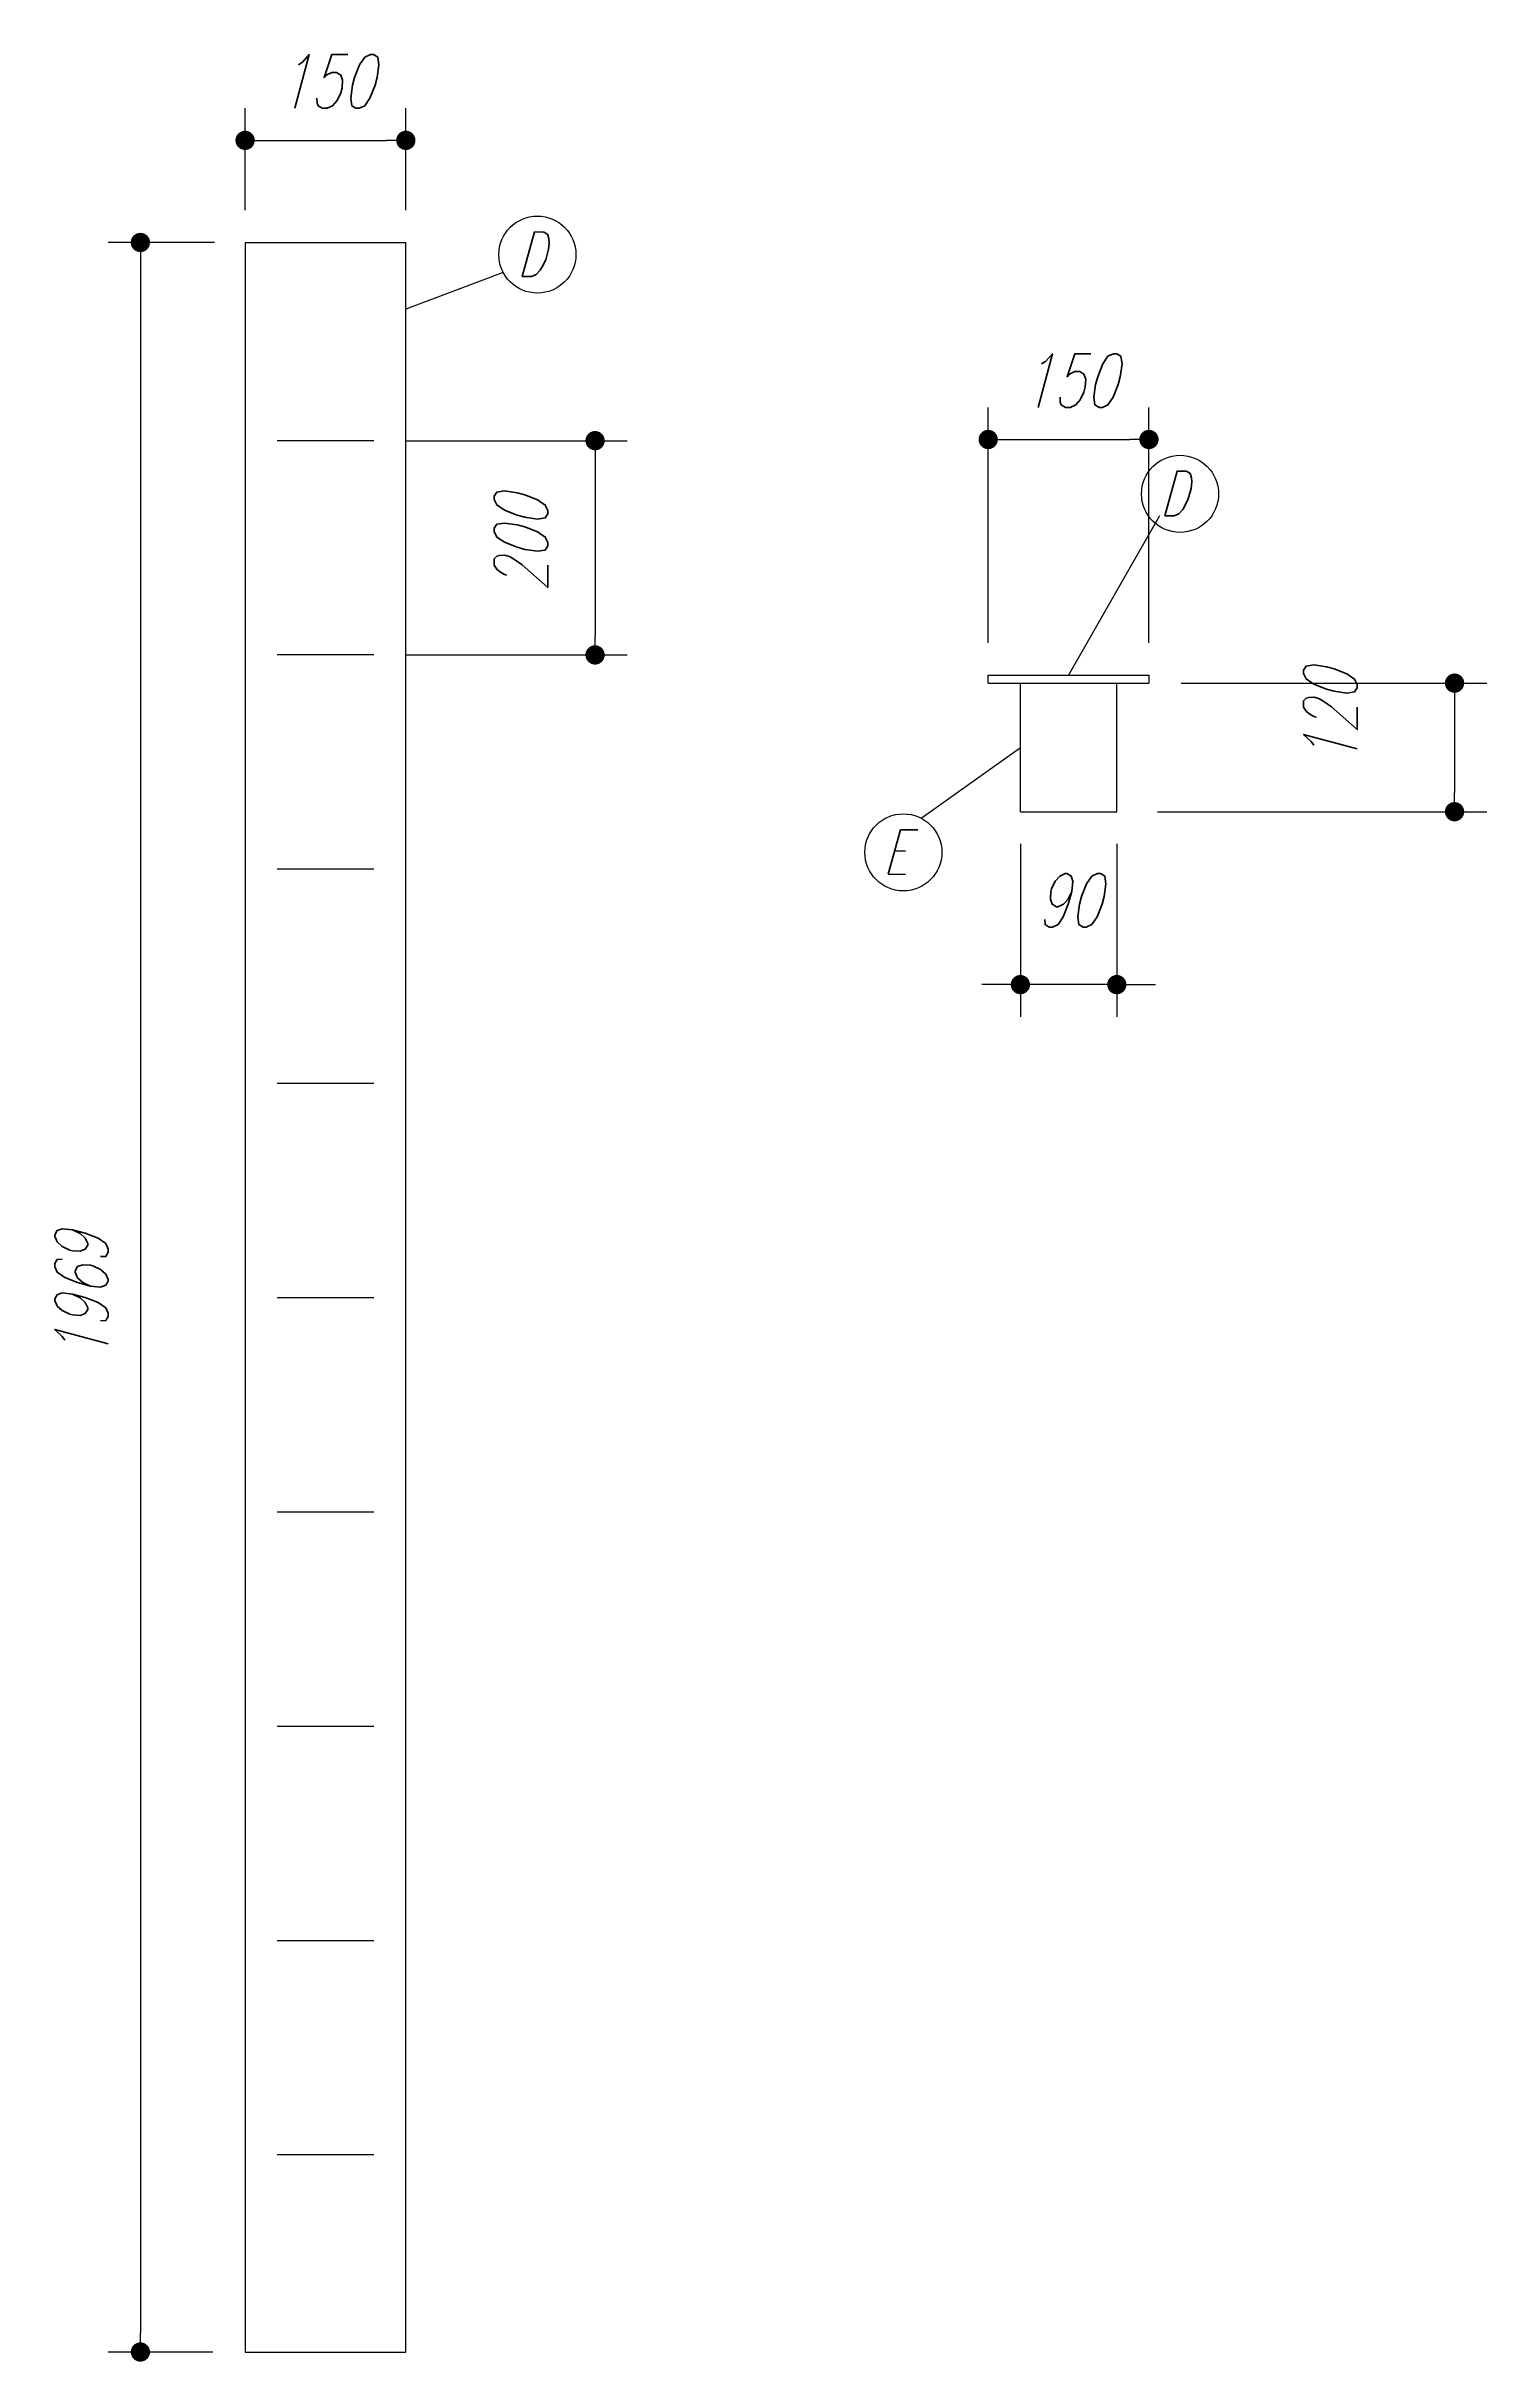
# Model space of a CAD drawing. Extents: x -187 to 453, y 281 to 902.
# Drawn here: x 414.603 to 415.948, y 408.559 to 410.72 of the extents above; entities that cross this region are included whole.
import ezdxf

# ---------------------------------------------------------------- set-up
doc = ezdxf.new("R2010")
doc.units = 0
doc.header["$MEASUREMENT"] = 0
doc.header["$PDMODE"] = 35
doc.linetypes.add('CENTER', pattern=[2, 1.25, -0.25, 0.25, -0.25])
doc.layers.get('DEFPOINTS').update_dxf_attribs({"linetype": 'CONTINUOUS'})
for name, color, linetype in [('CARGAS', 3, 'CONTINUOUS'), ('COTA', 1, 'CONTINUOUS'), ('EIXO', 6, 'CENTER'), ('LAYER3', 3, 'CONTINUOUS'), ('NPILAR', 4, 'CONTINUOUS')]:
    doc.layers.add(name, color=color, linetype=linetype)
doc.layers.add('DT-Barras rebatidas', color=2, linetype='CONTINUOUS', lineweight=30)
doc.styles.add('E120', font='romans.shx', dxfattribs={"width": 0.7, "oblique": 15, "height": 0.15})
doc.styles.add('style1', font='romans.shx', dxfattribs={"width": 0.7, "oblique": 15, "height": 0.05})
doc.dimstyles.get("Standard").update_dxf_attribs({"dimtxt": 0.18, "dimasz": 0.18, "dimexe": 0.18, "dimexo": 0.0625, "dimgap": 0.09, "dimtad": 0, "dimtih": 1, "dimtoh": 1, "dimdec": 4, "dimzin": 0, "dimdsep": 46, "dimtxsty": 'Standard', "dimcen": 0.09, "dimadec": 0, "dimazin": 0, "dimtfac": 1, "dimtdec": 4, "dimtofl": 0, "dimtmove": 0, "dimatfit": 3, "dimfxl": 1, "dimtolj": 1, "dimtzin": 0, "dimarcsym": 0})

# ---------------------------------------------------------------- blocks, each defined once
blk = doc.blocks.new('DOT')
at = {"layer": 'CARGAS', "color": 0, "linetype": 'ByBlock'}
blk.add_line((-0.5, 0), (-1, 0), dxfattribs=at)
at = {"layer": 'CARGAS', "color": 0, "linetype": 'ByBlock', "const_width": 0.5}
blk.add_lwpolyline([(-0.25, 0, 1), (0.25, 0, 1)], format="xyb", close=True, dxfattribs=at)
blk = doc.blocks.new('*D107')
at = {"layer": 'COTA', "linetype": 'Continuous', "lineweight": -2, "transparency": 16777216}
for p, q in [((414.7889, 410.5674), (414.7889, 410.6627)), ((414.9389, 410.5674), (414.9389, 410.6627)), ((414.8069, 410.6327), (414.9209, 410.6327))]:
    blk.add_line(p, q, dxfattribs=at)
at = {"layer": 'DEFPOINTS', "color": 0, "linetype": 'Continuous', "transparency": 16777216}
for p in [(414.9389, 410.6327), (414.7889, 410.5374), (414.9389, 410.5374)]:
    blk.add_point(p, dxfattribs=at)
at = {"layer": 'COTA', "linetype": 'Continuous', "lineweight": -2, "transparency": 16777216, "xscale": 0.018, "yscale": 0.018, "zscale": 0.018, "rotation": 180}
blk.add_blockref('DOT', (414.7889, 410.6327), dxfattribs=at)
at = {"layer": 'COTA', "linetype": 'Continuous', "lineweight": -2, "transparency": 16777216, "xscale": 0.018, "yscale": 0.018, "zscale": 0.018}
blk.add_blockref('DOT', (414.9389, 410.6327), dxfattribs=at)
at = {"layer": 'COTA', "color": 2, "linetype": 'Continuous', "transparency": 16777216, "insert": (414.8639, 410.6877), "char_height": 0.05, "attachment_point": 5, "style": 'style1'}
blk.add_mtext('\\A1;150', dxfattribs=at)
blk = doc.blocks.new('*D108')
at = {"layer": 'COTA', "linetype": 'Continuous', "lineweight": -2, "transparency": 16777216}
for p, q in [((414.7602, 410.5374), (414.6612, 410.5374)), ((414.6912, 410.5194), (414.6912, 408.5864)), ((414.7589, 408.5684), (414.6612, 408.5684))]:
    blk.add_line(p, q, dxfattribs=at)
at = {"layer": 'DEFPOINTS', "color": 0, "linetype": 'Continuous', "transparency": 16777216}
for p in [(414.7902, 410.5374), (414.6912, 408.5684), (414.7889, 408.5684)]:
    blk.add_point(p, dxfattribs=at)
at = {"layer": 'COTA', "linetype": 'Continuous', "lineweight": -2, "transparency": 16777216, "xscale": 0.018, "yscale": 0.018, "zscale": 0.018}
for p, rotation in [((414.6912, 410.5374), 90), ((414.6912, 408.5684), 270)]:
    blk.add_blockref('DOT', p, dxfattribs=dict(at, rotation=rotation))
at = {"layer": 'COTA', "color": 2, "linetype": 'Continuous', "transparency": 16777216, "insert": (414.6362, 409.5529), "char_height": 0.05, "attachment_point": 5, "rotation": 90, "style": 'style1'}
blk.add_mtext('\\A1;1969', dxfattribs=at)
blk = doc.blocks.new('*D109')
at = {"layer": 'COTA', "linetype": 'Continuous', "lineweight": -2, "transparency": 16777216}
for p, q in [((414.9389, 410.3524), (415.1455, 410.3524)), ((415.1155, 410.3344), (415.1155, 410.1704)), ((414.9389, 410.1524), (415.1455, 410.1524))]:
    blk.add_line(p, q, dxfattribs=at)
at = {"layer": 'DEFPOINTS', "color": 0, "linetype": 'Continuous', "transparency": 16777216}
for p in [(414.9089, 410.3524), (414.9089, 410.1524), (415.1155, 410.1524)]:
    blk.add_point(p, dxfattribs=at)
at = {"layer": 'COTA', "linetype": 'Continuous', "lineweight": -2, "transparency": 16777216, "xscale": 0.018, "yscale": 0.018, "zscale": 0.018}
for p, rotation in [((415.1155, 410.3524), 90), ((415.1155, 410.1524), 270)]:
    blk.add_blockref('DOT', p, dxfattribs=dict(at, rotation=rotation))
at = {"layer": 'COTA', "color": 2, "linetype": 'Continuous', "transparency": 16777216, "insert": (415.0464, 410.2557), "char_height": 0.05, "attachment_point": 5, "rotation": 90, "style": 'style1'}
blk.add_mtext('\\A1;200', dxfattribs=at)
blk = doc.blocks.new('*D110')
at = {"layer": 'COTA', "linetype": 'Continuous', "lineweight": -2, "transparency": 16777216}
for p, q in [((415.6625, 410.1261), (415.9476, 410.1261)), ((415.9176, 410.1081), (415.9176, 410.0241)), ((415.6405, 410.0061), (415.9476, 410.0061))]:
    blk.add_line(p, q, dxfattribs=at)
at = {"layer": 'DEFPOINTS', "color": 0, "linetype": 'Continuous', "transparency": 16777216}
for p in [(415.6325, 410.1261), (415.6105, 410.0061), (415.9176, 410.0061)]:
    blk.add_point(p, dxfattribs=at)
at = {"layer": 'COTA', "linetype": 'Continuous', "lineweight": -2, "transparency": 16777216, "xscale": 0.018, "yscale": 0.018, "zscale": 0.018}
for p, rotation in [((415.9176, 410.1261), 90), ((415.9176, 410.0061), 270)]:
    blk.add_blockref('DOT', p, dxfattribs=dict(at, rotation=rotation))
at = {"layer": 'COTA', "color": 2, "linetype": 'Continuous', "transparency": 16777216, "insert": (415.8017, 410.0932), "char_height": 0.05, "attachment_point": 5, "rotation": 90, "style": 'style1'}
blk.add_mtext('\\A1;120', dxfattribs=at)
blk = doc.blocks.new('*D111')
at = {"layer": 'COTA', "linetype": 'Continuous', "lineweight": -2, "transparency": 16777216}
for p, q in [((415.5124, 409.9761), (415.5124, 409.8147)), ((415.6024, 409.9761), (415.6024, 409.8147)), ((415.4944, 409.8447), (415.4764, 409.8447)), ((415.6024, 409.8447), (415.5124, 409.8447)), ((415.6204, 409.8447), (415.6384, 409.8447))]:
    blk.add_line(p, q, dxfattribs=at)
at = {"layer": 'DEFPOINTS', "color": 0, "linetype": 'Continuous', "transparency": 16777216}
for p in [(415.5124, 410.0061), (415.6024, 410.0061), (415.5124, 409.8447)]:
    blk.add_point(p, dxfattribs=at)
at = {"layer": 'COTA', "linetype": 'Continuous', "lineweight": -2, "transparency": 16777216, "xscale": 0.018, "yscale": 0.018, "zscale": 0.018}
blk.add_blockref('DOT', (415.5124, 409.8447), dxfattribs=at)
at = {"layer": 'COTA', "linetype": 'Continuous', "lineweight": -2, "transparency": 16777216, "xscale": 0.018, "yscale": 0.018, "zscale": 0.018, "rotation": 180}
blk.add_blockref('DOT', (415.6024, 409.8447), dxfattribs=at)
at = {"layer": 'COTA', "color": 2, "linetype": 'Continuous', "transparency": 16777216, "insert": (415.5574, 409.9233), "char_height": 0.05, "attachment_point": 5, "style": 'style1'}
blk.add_mtext('\\A1;90', dxfattribs=at)
blk = doc.blocks.new('*D112')
at = {"layer": 'COTA', "linetype": 'Continuous', "lineweight": -2, "transparency": 16777216}
for p, q in [((415.4824, 410.1636), (415.4824, 410.3835)), ((415.6324, 410.1636), (415.6324, 410.3835)), ((415.5004, 410.3535), (415.6144, 410.3535))]:
    blk.add_line(p, q, dxfattribs=at)
at = {"layer": 'DEFPOINTS', "color": 0, "linetype": 'Continuous', "transparency": 16777216}
for p in [(415.6324, 410.3535), (415.4824, 410.1336), (415.6324, 410.1336)]:
    blk.add_point(p, dxfattribs=at)
at = {"layer": 'COTA', "linetype": 'Continuous', "lineweight": -2, "transparency": 16777216, "xscale": 0.018, "yscale": 0.018, "zscale": 0.018, "rotation": 180}
blk.add_blockref('DOT', (415.4824, 410.3535), dxfattribs=at)
at = {"layer": 'COTA', "linetype": 'Continuous', "lineweight": -2, "transparency": 16777216, "xscale": 0.018, "yscale": 0.018, "zscale": 0.018}
blk.add_blockref('DOT', (415.6324, 410.3535), dxfattribs=at)
at = {"layer": 'COTA', "color": 2, "linetype": 'Continuous', "transparency": 16777216, "insert": (415.5574, 410.4085), "char_height": 0.05, "attachment_point": 5, "style": 'style1'}
blk.add_mtext('\\A1;150', dxfattribs=at)

msp = doc.modelspace()

# ---------------------------------------------------------------- linework, layer by layer
at = {"layer": 'COTA', "linetype": 'Continuous'}
for p, q in [((415.0297781, 410.5095117), (414.93893598, 410.47510398)), ((415.64225546, 410.28234313), (415.5574089, 410.13360573)), ((415.41990115, 409.99999865), (415.5124089, 410.06610573))]:
    msp.add_line(p, q, dxfattribs=at)
at = {"layer": 'DT-Barras rebatidas'}
for p, q in [((414.78893598, 410.53737007), (414.78893598, 408.56837007)), ((414.78893598, 410.53737007), (414.93893598, 410.53737007)), ((414.93893598, 408.56837007), (414.93893598, 410.53737007)), ((415.4824089, 410.13360573), (415.6324089, 410.13360573)), ((415.4824089, 410.12610573), (415.4824089, 410.13360573)), ((415.4824089, 410.12610573), (415.6324089, 410.12610573)), ((415.6324089, 410.13360573), (415.6324089, 410.12610573)), ((414.78893598, 408.56837007), (414.93893598, 408.56837007))]:
    msp.add_line(p, q, dxfattribs=at)
at = {"layer": 'EIXO', "color": 6, "linetype": 'ByBlock', "ltscale": 0.5}
for centre in [(415.06168849, 410.52610119), (415.66140829, 410.30276394), (415.40319684, 409.96814822)]:
    msp.add_circle(centre, 0.03596504, dxfattribs=at)
at = {"layer": 'LAYER3', "linetype": 'Continuous'}
for p, q in [((414.90893598, 410.35236487), (414.81893598, 410.35236487)), ((414.90893598, 410.15235982), (414.81893598, 410.15235982)), ((415.5124089, 410.00610573), (415.5124089, 410.12610573)), ((415.6024089, 410.00610573), (415.6024089, 410.12610573)), ((415.5124089, 410.00610573), (415.6024089, 410.00610573)), ((414.90893598, 409.95235478), (414.81893598, 409.95235478)), ((414.90893598, 409.75237915), (414.81893598, 409.75237915)), ((414.90893598, 409.55234468), (414.81893598, 409.55234468)), ((414.90893598, 409.35233963), (414.81893598, 409.35233963)), ((414.90893598, 409.15233458), (414.81893598, 409.15233458)), ((414.90893598, 408.95232953), (414.81893598, 408.95232953)), ((414.90893598, 408.75232448), (414.81893598, 408.75232448))]:
    msp.add_line(p, q, dxfattribs=at)

# ---------------------------------------------------------------- texts
at = {"layer": 'NPILAR', "color": 3, "style": 'E120', "oblique": 15, "width": 0.7}
for s, p in [('D', (415.04253566, 410.50568037)), ('D', (415.64225546, 410.28234313)), ('E', (415.38404401, 409.94772741))]:
    msp.add_text(s, height=0.04166037, rotation=359.50903442, dxfattribs=at).set_placement(p)

# ---------------------------------------------------------------- dimensions: what is measured, and where the dimension line sits
at = {"layer": 'COTA', "linetype": 'Continuous'}
for base, p1, p2, picture, middle in [((414.93893598, 410.63267542), (414.78893598, 410.53737007), (414.93893598, 410.53737007), '*D107', (414.86393598, 410.68767542)), ((415.6324089, 410.35353355), (415.4824089, 410.13360573), (415.6324089, 410.13360573), '*D112', (415.5574089, 410.40853355))]:
    dim = msp.add_linear_dim(base=base, p1=p1, p2=p2, dimstyle='Standard', override={"dimscale": 0.03, "dimtxt": 0.03, "dimasz": 0.6, "dimexe": 1, "dimexo": 1, "dimgap": 1, "dimtad": 1, "dimtih": 0, "dimtoh": 0, "dimdec": 1, "dimlfac": 1000, "dimzin": 12, "dimtxsty": 'style1', "dimblk1": 'DOT', "dimblk2": 'DOT', "dimsah": 1, "dimcen": 0.3, "dimclrd": 256, "dimclre": 256, "dimclrt": 2, "dimadec": 2, "dimtofl": 1, "dimtmove": 2, "dimldrblk": 'DOT', "dimtvp": 1, "dimtzin": 12}, dxfattribs=at)
    dim.commit()
    dim.dimension.update_dxf_attribs({"geometry": picture, "text_midpoint": middle})
dim = msp.add_linear_dim(base=(414.69121107, 408.56837007), p1=(414.79024658, 410.53737007), p2=(414.78893598, 408.56837007), angle=90, dimstyle='Standard', override={"dimscale": 0.03, "dimtxt": 0.03, "dimasz": 0.6, "dimexe": 1, "dimexo": 1, "dimgap": 1, "dimtad": 1, "dimtih": 0, "dimtoh": 0, "dimdec": 1, "dimlfac": 1000, "dimzin": 12, "dimtxsty": 'style1', "dimblk1": 'DOT', "dimblk2": 'DOT', "dimsah": 1, "dimcen": 0.3, "dimclrd": 256, "dimclre": 256, "dimclrt": 2, "dimadec": 2, "dimtofl": 1, "dimtmove": 2, "dimldrblk": 'DOT', "dimtvp": 1, "dimtzin": 12}, dxfattribs=at)
dim.commit()
dim.dimension.update_dxf_attribs({"geometry": '*D108', "text_midpoint": (414.63621107, 409.55287007)})
for base, p1, p2, picture, middle in [((415.11548978, 410.15235982), (414.90893598, 410.35236487), (414.90893598, 410.15235982), '*D109', (415.04643784, 410.2556574)), ((415.91756653, 410.00610573), (415.63250537, 410.12610573), (415.61053419, 410.00610573), '*D110', (415.80166057, 410.09324092))]:
    dim = msp.add_linear_dim(base=base, p1=p1, p2=p2, angle=90, dimstyle='Standard', override={"dimscale": 0.03, "dimtxt": 0.03, "dimasz": 0.6, "dimexe": 1, "dimexo": 1, "dimgap": 1, "dimtad": 1, "dimtih": 0, "dimtoh": 0, "dimdec": 1, "dimlfac": 1000, "dimzin": 12, "dimtxsty": 'style1', "dimblk1": 'DOT', "dimblk2": 'DOT', "dimsah": 1, "dimcen": 0.3, "dimclrd": 256, "dimclre": 256, "dimclrt": 2, "dimadec": 2, "dimtofl": 1, "dimtmove": 2, "dimldrblk": 'DOT', "dimtvp": 1, "dimtzin": 12}, dxfattribs=at)
    dim.commit()
    dim.dimension.update_dxf_attribs({"geometry": picture, "text_midpoint": middle, "dimtype": 160})
dim = msp.add_linear_dim(base=(415.5124089, 409.84465416), p1=(415.6024089, 410.00610573), p2=(415.5124089, 410.00610573), dimstyle='Standard', override={"dimscale": 0.03, "dimtxt": 0.03, "dimasz": 0.6, "dimexe": 1, "dimexo": 1, "dimgap": 1, "dimtad": 1, "dimtih": 0, "dimtoh": 0, "dimdec": 1, "dimlfac": 1000, "dimzin": 12, "dimtxsty": 'style1', "dimblk1": 'DOT', "dimblk2": 'DOT', "dimsah": 1, "dimcen": 0.3, "dimclrd": 256, "dimclre": 256, "dimclrt": 2, "dimadec": 2, "dimtofl": 1, "dimtmove": 2, "dimldrblk": 'DOT', "dimtvp": 1, "dimtzin": 12}, dxfattribs=at)
dim.commit()
dim.dimension.update_dxf_attribs({"geometry": '*D111', "text_midpoint": (415.5574089, 409.92327184), "dimtype": 160})

doc.saveas('drawing.dxf')
